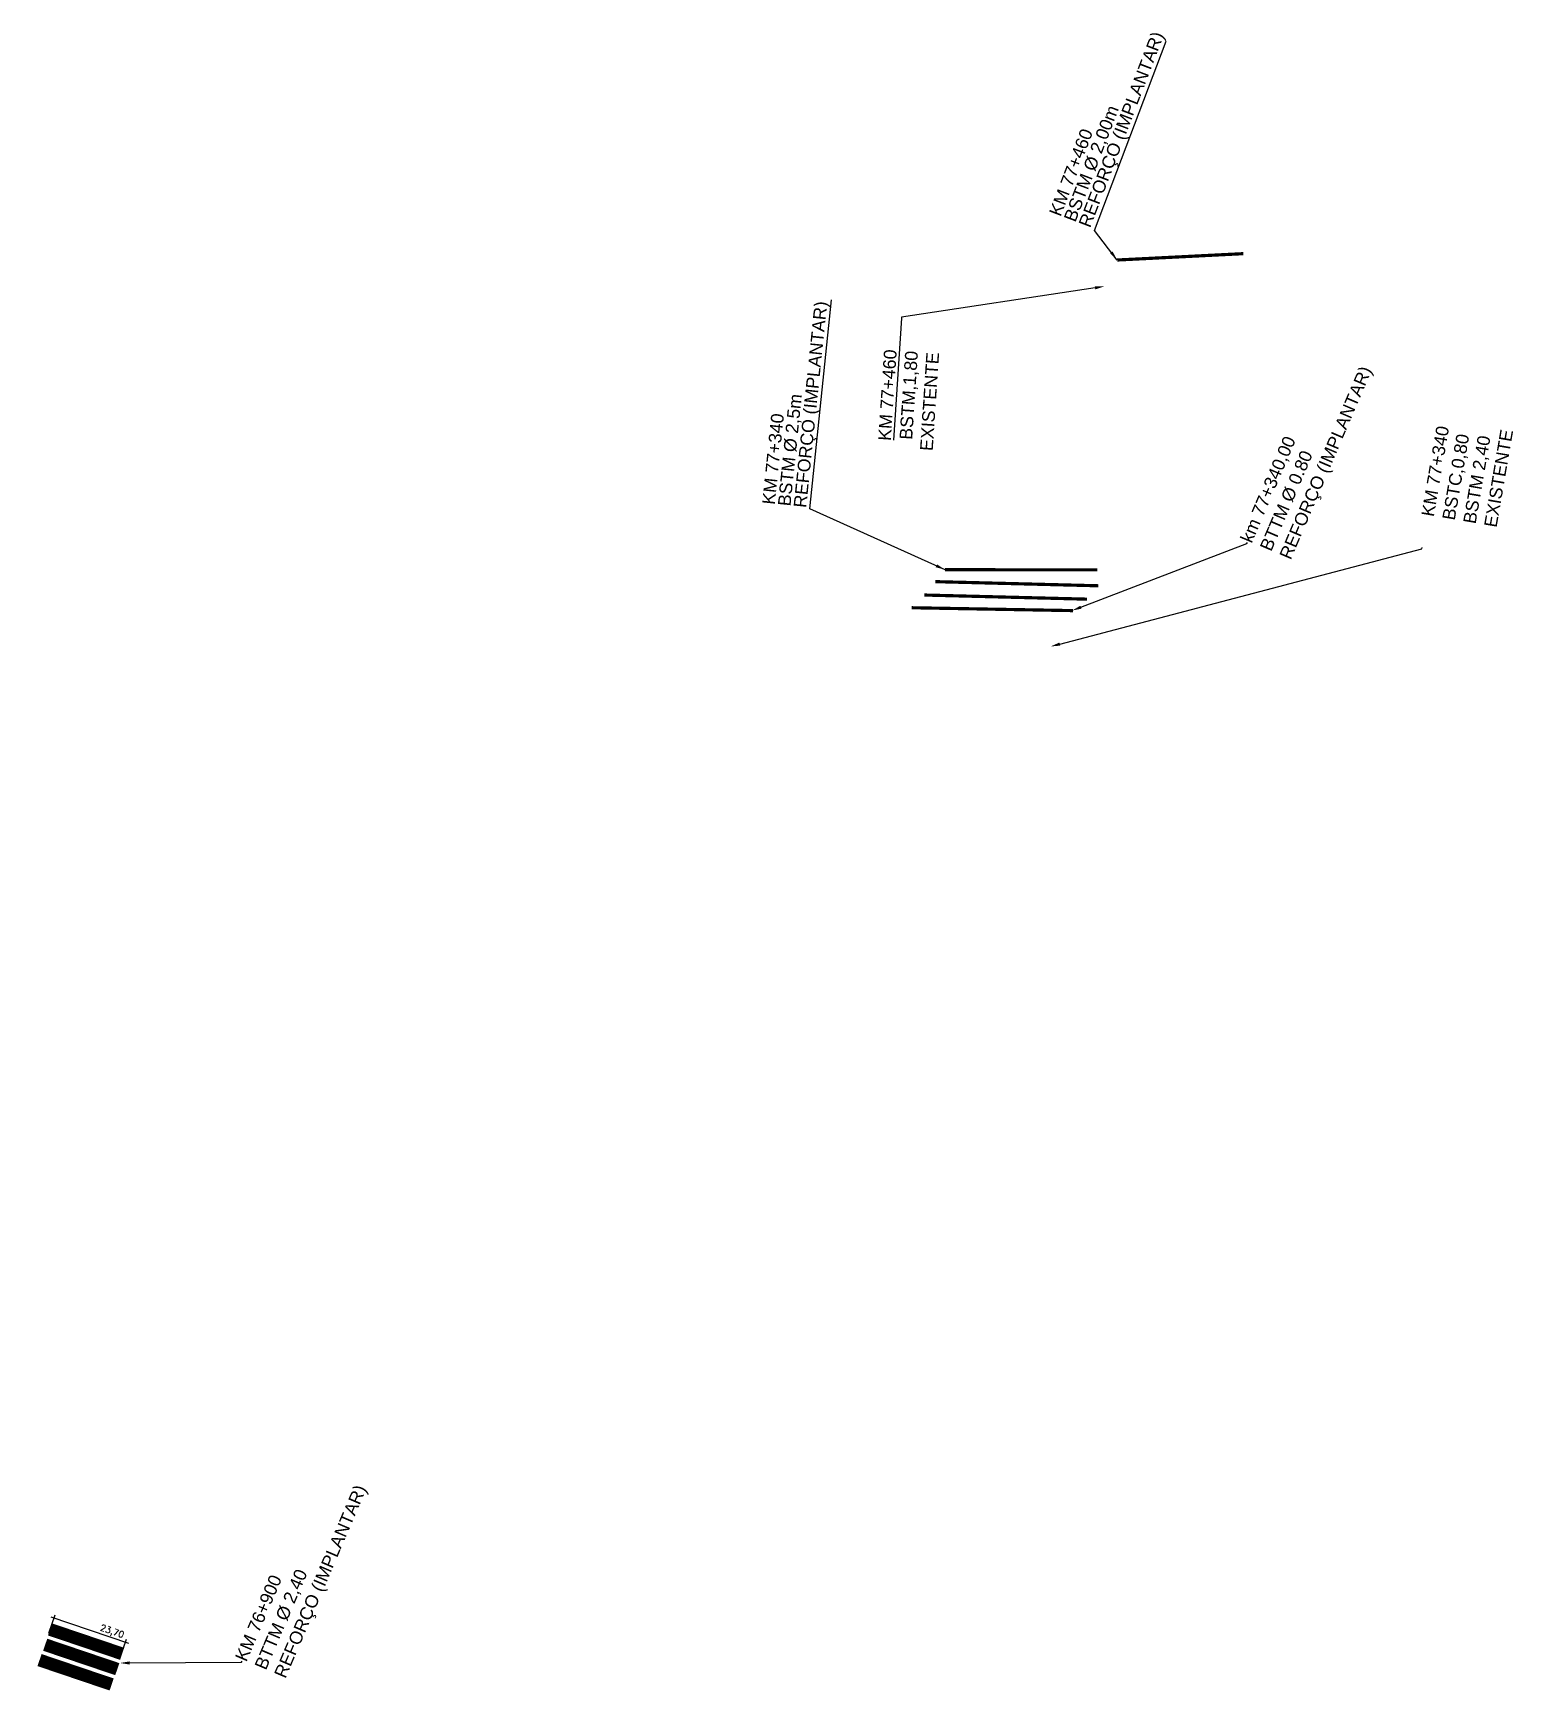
# Model space of a CAD drawing. Header units: metres. Extents: x 290209 to 324422, y 7399791 to 7463837.
# Drawn here: x 300493 to 300960, y 7446628 to 7447149 of the extents above; entities that cross this region are included whole.
import ezdxf
from ezdxf import colors
from ezdxf.entities.mleader import LeaderData, LeaderLine
from ezdxf.math import Vec2, Vec3

# ---------------------------------------------------------------- set-up
doc = ezdxf.new("R2010")
doc.units = ezdxf.units.M
for name, color, linetype in [('_DRENAGEM _TEXTOS_TIC', 2, 'Continuous'), ('BUEIRO_2.0', 50, 'Continuous'), ('BUEIRO_2.5', 50, 'Continuous'), ('BUEIRO_TEXTO', 2, 'Continuous')]:
    doc.layers.add(name, color=color, linetype=linetype)
doc.layers.add('_DRENAGEM_REFORÇO BUEIRO-TIC', color=40, linetype='Continuous', lineweight=200)
doc.styles.add('$0$DIM', font='arial.ttf', dxfattribs={"width": 0.8})
doc.styles.add('ARIAL', font='arial.ttf')
doc.styles.add('SIMPLEX', font='simplex.shx')
doc.styles.get("Standard").update_dxf_attribs({"font": 'simplex.shx'})
doc.dimstyles.get("Standard").update_dxf_attribs({"dimtxt": 0.18, "dimasz": 0.18, "dimexe": 0.18, "dimexo": 0.0625, "dimgap": 0.09, "dimtad": 0, "dimtih": 1, "dimtoh": 1, "dimdec": 4, "dimzin": 0, "dimdsep": 46, "dimtxsty": 'Standard', "dimcen": 0.09, "dimadec": 0, "dimazin": 0, "dimtfac": 1, "dimtdec": 4, "dimtofl": 0, "dimtmove": 0, "dimatfit": 3, "dimfxl": 1, "dimtolj": 1, "dimtzin": 0, "dimarcsym": 0})
doc.dimstyles.new('TICK-50', dxfattribs={"dimtxt": 2, "dimasz": 0.05, "dimexe": 1, "dimexo": 1, "dimgap": 0.5, "dimtad": 2, "dimjust": 2, "dimzin": 1, "dimtxsty": 'SIMPLEX', "dimblk": 'ARCHTICK', "dimcen": 0.025, "dimdle": 1, "dimclrd": 1, "dimclre": 1, "dimclrt": 2, "dimadec": 0, "dimazin": 0, "dimtfac": 1, "dimtix": 1, "dimtmove": 2, "dimatfit": 3, "dimfxl": 5, "dimfxlon": 1, "dimlwd": -1, "dimlwe": -1, "dimarcsym": 0})

msp = doc.modelspace()

# ---------------------------------------------------------------- texts
at = {"layer": 'BUEIRO_TEXTO', "style": '$0$DIM'}
for s, rotation, p in [('REFORÇO (IMPLANTAR) ', 69.06838, (300825.491, 7447088.052)), ('BSTM Ø 2,00m', 69.06838, (300820.85, 7447089.811)), ('KM 77+460', 69.06838, (300816.208, 7447091.57)), ('REFORÇO (IMPLANTAR) ', 84.11544, (300736.277, 7447000.141)), ('BSTM Ø 2,5m', 84.11544, (300731.338, 7447000.635)), ('KM 77+340', 84.11544, (300726.399, 7447001.129))]:
    msp.add_text(s, height=4, rotation=rotation, dxfattribs=at).set_placement(p)

# ---------------------------------------------------------------- blocks, each defined once
blk = doc.blocks.new('_ArchTick')
at = {"color": 0, "linetype": 'ByBlock', "const_width": 0.15}
blk.add_lwpolyline([(-0.5, -0.5), (0.5, 0.5)], dxfattribs=at)
blk = doc.blocks.new('*D3')
at = {"layer": '_DRENAGEM _TEXTOS_TIC', "color": 1, "transparency": 16777216}
for p, q in [((300498.33, 7446646.64), (300500.26, 7446652.32)), ((300498.99, 7446651.7), (300523.32, 7446643.41)), ((300520.76, 7446639), (300522.69, 7446644.68))]:
    blk.add_line(p, q, dxfattribs=at)
at = {"layer": 'Defpoints', "color": 0, "transparency": 16777216}
for p in [(300522.37, 7446643.73), (300496.08, 7446640.05), (300518.51, 7446632.4)]:
    blk.add_point(p, dxfattribs=at)
at = {"layer": '_DRENAGEM _TEXTOS_TIC', "color": 1, "transparency": 16777216, "xscale": 0.05, "yscale": 0.05, "zscale": 0.05}
for p, rotation in [((300499.94, 7446651.37), 161.1815194834243), ((300522.37, 7446643.73), 341.1815194834243)]:
    blk.add_blockref('_ArchTick', p, dxfattribs=dict(at, rotation=rotation))
at = {"layer": '_DRENAGEM _TEXTOS_TIC', "color": 2, "transparency": 16777216, "insert": (300518.14, 7446646.96), "char_height": 2, "attachment_point": 5, "rotation": 341.1815, "style": 'SIMPLEX'}
blk.add_mtext('23,70', dxfattribs=at)

# ---------------------------------------------------------------- dimensions: what is measured, and where the dimension line sits
at = {"layer": '_DRENAGEM _TEXTOS_TIC'}
dim = msp.add_aligned_dim(p1=(300496.079, 7446640.048), p2=(300518.511, 7446632.403), distance=11.966, dimstyle='TICK-50', dxfattribs=at)
dim.commit()
dim.dimension.update_dxf_attribs({"geometry": '*D3', "text_midpoint": (300518.136, 7446646.959)})

# ---------------------------------------------------------------- linework, layer by layer
at = {"layer": '_DRENAGEM_REFORÇO BUEIRO-TIC', "const_width": 4}
for points in [[(300498.697, 7446647.776), (300521.357, 7446640.105)], [(300497.174, 7446642.958), (300519.834, 7446635.286)], [(300495.397, 7446638.139), (300518.057, 7446630.468)]]:
    msp.add_lwpolyline(points, dxfattribs=at)
at = {"layer": 'BUEIRO_2.0', "ltscale": 5, "const_width": 1.005, "elevation": 670.087}
msp.add_lwpolyline([(300873.623, 7447080.151), (300834.005, 7447078.155)], dxfattribs=at)
at = {"layer": 'BUEIRO_2.5', "ltscale": 5, "const_width": 1.005}
for points, elevation in [([(300827.819, 7446980.78), (300779.945, 7446980.817)], 666.974), ([(300776.87, 7446977.07), (300828.051, 7446975.771)], 669), ([(300773.377, 7446972.865), (300824.559, 7446971.566)], 669)]:
    msp.add_lwpolyline(points, dxfattribs=dict(at, elevation=elevation))
msp.add_lwpolyline([(300769.44, 7446968.869), (300820.102, 7446967.965)], dxfattribs=at)

msp.set_redraw_order([(e.dxf.handle, doc.entitydb.next_handle()) for e in msp.query("TEXT MTEXT ATTDEF DIMENSION ARC_DIMENSION")])  # texts and dimensions are drawn at this point

# ---------------------------------------------------------------- leaders
at = {"layer": '_DRENAGEM _TEXTOS_TIC', "color": 2, "linetype": 'Continuous', "lineweight": -3}
ml = msp.add_multileader_mtext('Standard', dxfattribs=at)
ml.set_content('{\\fArial|b0|i0|c0|p34;\\C256;km 77+340,00\\PBTTM Ø 0.80\\PREFORÇO (IMPLANTAR)}', color=2, style='SIMPLEX')
ml.set_leader_properties(color=256)
ml.build(insert=Vec2(0, 0))
ml.multileader.update_dxf_attribs({"text_right_attachment_type": 6, "dogleg_length": 0.36, "arrow_head_size": 3})
ctx = ml.context
ctx.base_point, ctx.arrow_head_size, ctx.landing_gap_size, ctx.plane_origin, ctx.plane_x_axis, ctx.plane_y_axis = Vec3(300874.912, 7446989.412), 3, 0.09, Vec3(301117.98, 7446586.855), Vec3(0.3925065, 0.9197492), Vec3(-0.9197492, 0.3925065)
ctx.right_attachment = 6
notes = []
notes.append((ctx, [(0, (1, 1, 0), (300874.771, 7446989.081), (0.3925065, 0.9197492), 0.36, [(0, [(300819.82, 7446967.972)], 0, [])])]))
ctx.mtext.insert, ctx.mtext.text_direction, ctx.mtext.rotation, ctx.mtext.width, ctx.mtext.defined_height, ctx.mtext.flow_direction = Vec3(300872.567, 7446990.51), Vec3(0.3925065, 0.9197492), 1.1674411, 111.77672, 31.932, 5
at = {"layer": '_DRENAGEM _TEXTOS_TIC'}
ml = msp.add_multileader_mtext('Standard', dxfattribs=at)
ml.set_content('KM 77+460\\PBSTM,1,80\\PEXISTENTE', color=256, style='ARIAL')
ml.set_leader_properties()
ml.build(insert=Vec2(0, 0))
ml.multileader.update_dxf_attribs({"text_right_attachment_type": 6, "dogleg_length": 0.36, "arrow_head_size": 3})
ctx = ml.context
ctx.base_point, ctx.arrow_head_size, ctx.landing_gap_size, ctx.plane_origin, ctx.plane_x_axis, ctx.plane_y_axis = Vec3(300760.154, 7447009.815, 673), 3, 10, Vec3(300965.829, 7446946.028, 673), Vec3(0.065729, 0.9978375), Vec3(-0.9978375, 0.065729)
ctx.right_attachment, ctx.text_align_type = 6, 2
notes.append((ctx, [(1, (1, 1, 0), (300766.244, 7447060.192, 673), (-0.065729, -0.9978375), 0.36, [(0, [(300830.008, 7447069.869, 673)], 0, [])])]))
ctx.mtext.insert, ctx.mtext.text_direction, ctx.mtext.rotation, ctx.mtext.width, ctx.mtext.alignment, ctx.mtext.flow_direction = Vec3(300760.774, 7447050.17, 673), Vec3(0.065729, 0.9978375), 1.5050199, 30.30832, 3, 5
ml = msp.add_multileader_mtext('Standard', dxfattribs=at)
ml.set_content('KM 77+340\\PBSTC,0,80\\PBSTM 2,40\\PEXISTENTE', color=256, style='ARIAL')
ml.set_leader_properties()
ml.build(insert=Vec2(0, 0))
ml.multileader.update_dxf_attribs({"text_right_attachment_type": 6, "dogleg_length": 0.36, "arrow_head_size": 3})
ctx = ml.context
ctx.base_point, ctx.arrow_head_size, ctx.landing_gap_size, ctx.plane_origin, ctx.plane_x_axis, ctx.plane_y_axis = Vec3(300929.843, 7446987.764), 3, 10, Vec3(301034.407, 7446788.185), Vec3(0.1691949, 0.9855826), Vec3(-0.9855826, 0.1691949)
ctx.right_attachment = 6
notes.append((ctx, [(0, (1, 1, 0), (300929.782, 7446987.409), (0.1691949, 0.9855826), 0.36, [(0, [(300813.075, 7446956.688)], 0, [])])]))
ctx.mtext.insert, ctx.mtext.text_direction, ctx.mtext.rotation, ctx.mtext.width, ctx.mtext.flow_direction = Vec3(300929.531, 7446997.964), Vec3(0.1691949, 0.9855826), 1.4007836, 30.30832, 5
at = {"layer": '_DRENAGEM _TEXTOS_TIC', "color": 2, "linetype": 'Continuous', "lineweight": -3}
ml = msp.add_multileader_mtext('Standard', dxfattribs=at)
ml.set_content('{\\fArial|b0|i0|c0|p34;\\C256;KM 76+900\\PBTTM Ø 2,40\\PREFORÇO (IMPLANTAR)}', color=2, style='SIMPLEX')
ml.set_leader_properties(color=256)
ml.build(insert=Vec2(0, 0))
ml.multileader.update_dxf_attribs({"text_right_attachment_type": 6, "dogleg_length": 0.36, "arrow_head_size": 3})
ctx = ml.context
ctx.base_point, ctx.arrow_head_size, ctx.landing_gap_size, ctx.plane_origin, ctx.plane_x_axis, ctx.plane_y_axis = Vec3(300559.042, 7446637.831), 3, 0.09, Vec3(300715.766, 7446286.332), Vec3(0.3925065, 0.9197492), Vec3(-0.9197492, 0.3925065)
ctx.right_attachment = 6
notes.append((ctx, [(0, (1, 1, 0), (300558.9, 7446637.5), (0.3925065, 0.9197492), 0.36, [(0, [(300520.69, 7446637.214)], 0, [])])]))
ctx.mtext.insert, ctx.mtext.text_direction, ctx.mtext.rotation, ctx.mtext.width, ctx.mtext.defined_height, ctx.mtext.flow_direction = Vec3(300556.697, 7446638.929), Vec3(0.3925065, 0.9197492), 1.1674411, 111.77672, 31.932, 5
at = {"layer": 'BUEIRO_TEXTO'}
for points in [[(300834.005, 7447078.155, 670.087), (300826.852, 7447087.456, 670.087), (300849.358, 7447146.981, 670.087)], [(300779.945, 7446980.817), (300737.48, 7446999.925), (300744.259, 7447065.666)]]:
    msp.add_leader(points, dimstyle='Standard', override={"dimasz": 3}, dxfattribs=at)
for ctx, leaders in notes:
    for number, flags, end, landing, length, lines in leaders:
        leader = LeaderData()
        leader.index, (leader.has_last_leader_line, leader.has_dogleg_vector, leader.attachment_direction) = number, flags
        leader.last_leader_point, leader.dogleg_vector, leader.dogleg_length = Vec3(end), Vec3(landing), length
        for number, points, colour, breaks in lines:
            line = LeaderLine()
            line.index, line.vertices, line.color, line.breaks = number, Vec3.list(points), colors.encode_raw_color(colour), breaks
            leader.lines.append(line)
        ctx.leaders.append(leader)

doc.saveas('drawing.dxf')
